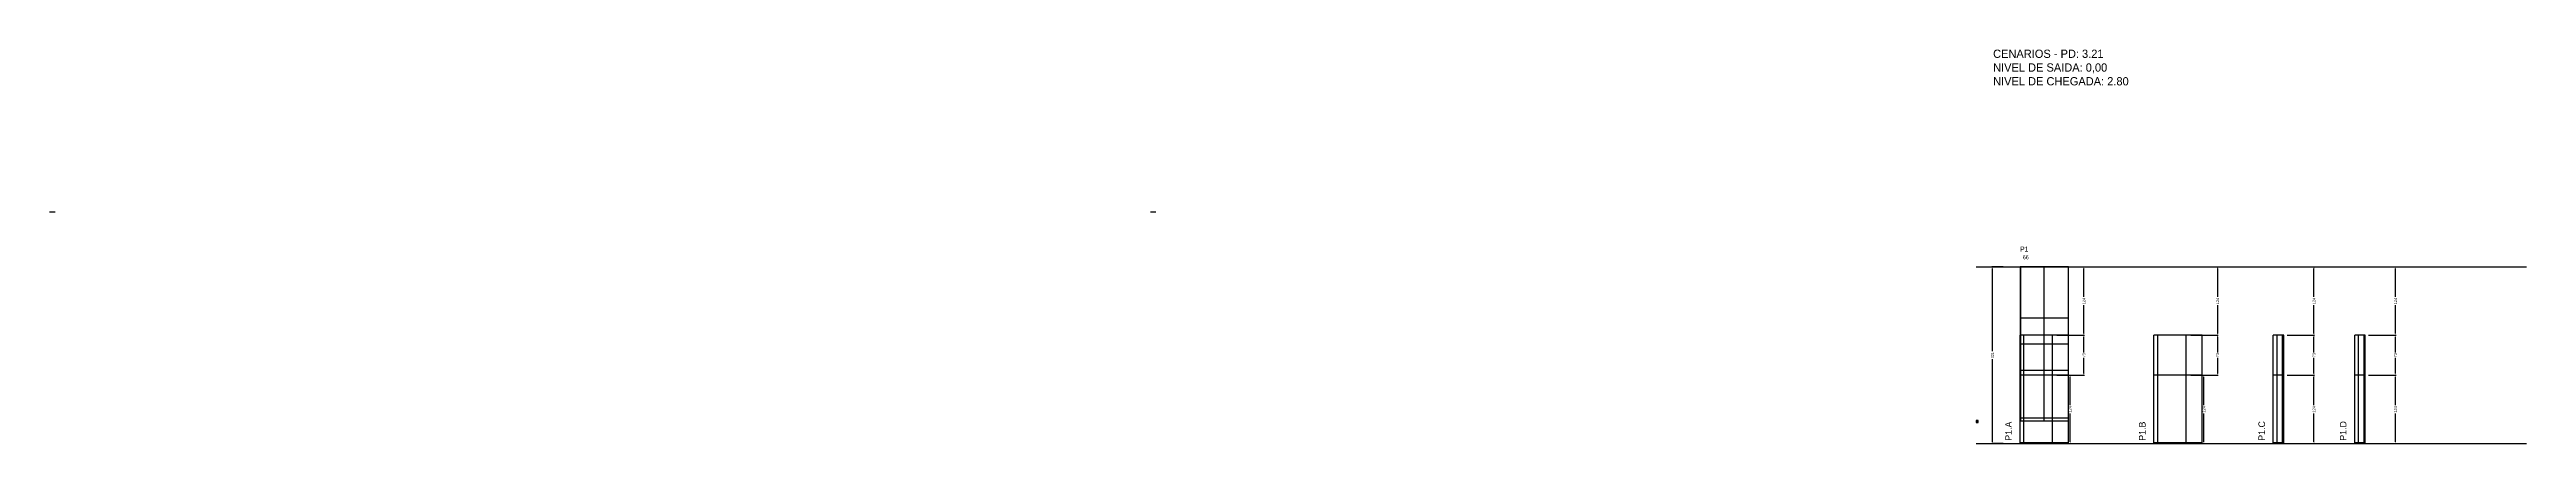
# Model space of a CAD drawing. Header units: centimetres. Extents: x -10500 to 4231, y -421 to 295.
# Drawn here: x -10500 to -6000, y -421 to 295 of the extents above; entities that cross this region are included whole.
import ezdxf

# ---------------------------------------------------------------- set-up
doc = ezdxf.new("R2010")
doc.units = ezdxf.units.CM
doc.linetypes.add('DASHED', pattern=[2, -2])
for name, color, linetype in [('CARIMBO', 7, 'Continuous'), ('CHAPA', 140, 'Continuous'), ('CONCRETO', 150, 'Continuous'), ('COTA', 241, 'Continuous'), ('Madeira', 30, 'Continuous'), ('MEIO_PONT', 160, 'Continuous'), ('NIVEL', 7, 'Continuous'), ('NIVEL 2° PAV.', 160, 'Continuous'), ('NOMENCLATURA', 7, 'Continuous'), ('Nível', 160, 'Continuous'), ('Painéis', 200, 'Continuous'), ('Perfil Metálico', 150, 'Continuous'), ('SARR_2.2x7', 40, 'Continuous'), ('SARR_EDITAR', 40, 'Continuous'), ('SARRAFO DE PRESSAO', 200, 'Continuous'), ('texto', 7, 'Continuous'), ('Texto Seção', 7, 'Continuous'), ('TEXTO_GERAL', 7, 'Continuous')]:
    doc.layers.add(name, color=color, linetype=linetype)
doc.dimstyles.new('PAINEL-NOVA', dxfattribs={"dimtxt": 5, "dimasz": 3, "dimexe": 1, "dimexo": 1, "dimgap": 1, "dimtad": 1, "dimcen": 2.5, "dimazin": 3, "dimtfac": 1, "dimtmove": 0, "dimatfit": 3})

# ---------------------------------------------------------------- blocks, each defined once
blk = doc.blocks.new('_CLOSEDFILLED')
at = {"color": 0, "linetype": 'BYBLOCK'}
blk.add_solid([(-1, 0.2), (0, 0), (-1, -0.2)], dxfattribs=at)
blk = doc.blocks.new('*D1')
for p, q in [((-6951, -100), (-6971, -100)), ((-6970, -253), (-6970, -103)), ((-6970, -418), (-6970, -268)), ((-6951, -421), (-6971, -421))]:
    blk.add_line(p, q)
at = {"layer": 'Defpoints'}
for p in [(-6950, -100), (-6970, -421), (-6950, -421)]:
    blk.add_point(p, dxfattribs=at)
at = {"layer": 'COTA', "xscale": 3, "yscale": 3}
for p, rotation in [((-6970, -100), 90), ((-6970, -421), 270)]:
    blk.add_blockref('_CLOSEDFILLED', p, dxfattribs=dict(at, rotation=rotation))
at = {"layer": 'COTA', "insert": (-6970, -260.5), "char_height": 5, "attachment_point": 5, "rotation": 90}
blk.add_mtext('321', dxfattribs=at)
blk = doc.blocks.new('MULDURA')
at = {"layer": 'Paineis'}
for p, q in [((0, 0), (4, 4)), ((4, 0), (0, 4))]:
    blk.add_line(p, q, dxfattribs=at)
blk.add_lwpolyline([(0, 0), (4, 0), (4, 4), (0, 4)], close=True, dxfattribs=at)
blk = doc.blocks.new('*D2')
for p, q in [((-6853, -297), (-6828, -297)), ((-6829, -351.5), (-6829, -300)), ((-6829, -418), (-6829, -366.5)), ((-6853, -421), (-6828, -421))]:
    blk.add_line(p, q)
at = {"layer": 'Defpoints'}
for p in [(-6854, -297), (-6854, -421), (-6829, -421)]:
    blk.add_point(p, dxfattribs=at)
at = {"layer": 'COTA', "xscale": 3, "yscale": 3}
for p, rotation in [((-6829, -297), 90), ((-6829, -421), 270)]:
    blk.add_blockref('_CLOSEDFILLED', p, dxfattribs=dict(at, rotation=rotation))
at = {"layer": 'COTA', "insert": (-6829, -359), "char_height": 5, "attachment_point": 5, "rotation": 90}
blk.add_mtext('124', dxfattribs=at)
blk = doc.blocks.new('*D3')
for p, q in [((-6853, -224), (-6803, -224)), ((-6804, -255.5), (-6804, -227)), ((-6804, -294), (-6804, -265.5)), ((-6853, -297), (-6803, -297))]:
    blk.add_line(p, q)
at = {"layer": 'Defpoints'}
for p in [(-6854, -224), (-6854, -297), (-6804, -297)]:
    blk.add_point(p, dxfattribs=at)
at = {"layer": 'COTA', "xscale": 3, "yscale": 3}
for p, rotation in [((-6804, -224), 90), ((-6804, -297), 270)]:
    blk.add_blockref('_CLOSEDFILLED', p, dxfattribs=dict(at, rotation=rotation))
at = {"layer": 'COTA', "insert": (-6804, -260.5), "char_height": 5, "attachment_point": 5, "rotation": 90}
blk.add_mtext('73', dxfattribs=at)
blk = doc.blocks.new('*D4')
for p, q in [((-6853, -100), (-6803, -100)), ((-6804, -154.5), (-6804, -103)), ((-6804, -221), (-6804, -169.5)), ((-6853, -224), (-6803, -224))]:
    blk.add_line(p, q)
at = {"layer": 'Defpoints'}
for p in [(-6854, -100), (-6854, -224), (-6804, -224)]:
    blk.add_point(p, dxfattribs=at)
at = {"layer": 'COTA', "xscale": 3, "yscale": 3}
for p, rotation in [((-6804, -100), 90), ((-6804, -224), 270)]:
    blk.add_blockref('_CLOSEDFILLED', p, dxfattribs=dict(at, rotation=rotation))
at = {"layer": 'COTA', "insert": (-6804, -162), "char_height": 5, "attachment_point": 5, "rotation": 90}
blk.add_mtext('124', dxfattribs=at)
blk = doc.blocks.new('*D5')
for p, q in [((-6610, -297), (-6585, -297)), ((-6586, -351.5), (-6586, -300)), ((-6586, -418), (-6586, -366.5)), ((-6610, -421), (-6585, -421))]:
    blk.add_line(p, q)
at = {"layer": 'Defpoints'}
for p in [(-6611, -297), (-6611, -421), (-6586, -421)]:
    blk.add_point(p, dxfattribs=at)
at = {"layer": 'COTA', "xscale": 3, "yscale": 3}
for p, rotation in [((-6586, -297), 90), ((-6586, -421), 270)]:
    blk.add_blockref('_CLOSEDFILLED', p, dxfattribs=dict(at, rotation=rotation))
at = {"layer": 'COTA', "insert": (-6586, -359), "char_height": 5, "attachment_point": 5, "rotation": 90}
blk.add_mtext('124', dxfattribs=at)
blk = doc.blocks.new('*D6')
for p, q in [((-6610, -224), (-6560, -224)), ((-6561, -255.5), (-6561, -227)), ((-6561, -294), (-6561, -265.5)), ((-6610, -297), (-6560, -297))]:
    blk.add_line(p, q)
at = {"layer": 'Defpoints'}
for p in [(-6611, -224), (-6611, -297), (-6561, -297)]:
    blk.add_point(p, dxfattribs=at)
at = {"layer": 'COTA', "xscale": 3, "yscale": 3}
for p, rotation in [((-6561, -224), 90), ((-6561, -297), 270)]:
    blk.add_blockref('_CLOSEDFILLED', p, dxfattribs=dict(at, rotation=rotation))
at = {"layer": 'COTA', "insert": (-6561, -260.5), "char_height": 5, "attachment_point": 5, "rotation": 90}
blk.add_mtext('73', dxfattribs=at)
blk = doc.blocks.new('*D7')
for p, q in [((-6610, -100), (-6560, -100)), ((-6561, -154.5), (-6561, -103)), ((-6561, -221), (-6561, -169.5)), ((-6610, -224), (-6560, -224))]:
    blk.add_line(p, q)
at = {"layer": 'Defpoints'}
for p in [(-6611, -100), (-6611, -224), (-6561, -224)]:
    blk.add_point(p, dxfattribs=at)
at = {"layer": 'COTA', "xscale": 3, "yscale": 3}
for p, rotation in [((-6561, -100), 90), ((-6561, -224), 270)]:
    blk.add_blockref('_CLOSEDFILLED', p, dxfattribs=dict(at, rotation=rotation))
at = {"layer": 'COTA', "insert": (-6561, -162), "char_height": 5, "attachment_point": 5, "rotation": 90}
blk.add_mtext('124', dxfattribs=at)
blk = doc.blocks.new('*D8')
for p, q in [((-6435, -297), (-6385, -297)), ((-6386, -351.5), (-6386, -300)), ((-6386, -418), (-6386, -366.5)), ((-6435, -421), (-6385, -421))]:
    blk.add_line(p, q)
at = {"layer": 'Defpoints'}
for p in [(-6436, -297), (-6436, -421), (-6386, -421)]:
    blk.add_point(p, dxfattribs=at)
at = {"layer": 'COTA', "xscale": 3, "yscale": 3}
for p, rotation in [((-6386, -297), 90), ((-6386, -421), 270)]:
    blk.add_blockref('_CLOSEDFILLED', p, dxfattribs=dict(at, rotation=rotation))
at = {"layer": 'COTA', "insert": (-6386, -359), "char_height": 5, "attachment_point": 5, "rotation": 90}
blk.add_mtext('124', dxfattribs=at)
blk = doc.blocks.new('*D9')
for p, q in [((-6435, -224), (-6385, -224)), ((-6386, -255.5), (-6386, -227)), ((-6386, -294), (-6386, -265.5)), ((-6435, -297), (-6385, -297))]:
    blk.add_line(p, q)
at = {"layer": 'Defpoints'}
for p in [(-6436, -224), (-6436, -297), (-6386, -297)]:
    blk.add_point(p, dxfattribs=at)
at = {"layer": 'COTA', "xscale": 3, "yscale": 3}
for p, rotation in [((-6386, -224), 90), ((-6386, -297), 270)]:
    blk.add_blockref('_CLOSEDFILLED', p, dxfattribs=dict(at, rotation=rotation))
at = {"layer": 'COTA', "insert": (-6386, -260.5), "char_height": 5, "attachment_point": 5, "rotation": 90}
blk.add_mtext('73', dxfattribs=at)
blk = doc.blocks.new('*D10')
for p, q in [((-6435, -100), (-6385, -100)), ((-6386, -154.5), (-6386, -103)), ((-6386, -221), (-6386, -169.5)), ((-6435, -224), (-6385, -224))]:
    blk.add_line(p, q)
at = {"layer": 'Defpoints'}
for p in [(-6436, -100), (-6436, -224), (-6386, -224)]:
    blk.add_point(p, dxfattribs=at)
at = {"layer": 'COTA', "xscale": 3, "yscale": 3}
for p, rotation in [((-6386, -100), 90), ((-6386, -224), 270)]:
    blk.add_blockref('_CLOSEDFILLED', p, dxfattribs=dict(at, rotation=rotation))
at = {"layer": 'COTA', "insert": (-6386, -162), "char_height": 5, "attachment_point": 5, "rotation": 90}
blk.add_mtext('124', dxfattribs=at)
blk = doc.blocks.new('*D11')
for p, q in [((-6287, -297), (-6237, -297)), ((-6238, -351.5), (-6238, -300)), ((-6238, -418), (-6238, -366.5)), ((-6287, -421), (-6237, -421))]:
    blk.add_line(p, q)
at = {"layer": 'Defpoints'}
for p in [(-6288, -297), (-6288, -421), (-6238, -421)]:
    blk.add_point(p, dxfattribs=at)
at = {"layer": 'COTA', "xscale": 3, "yscale": 3}
for p, rotation in [((-6238, -297), 90), ((-6238, -421), 270)]:
    blk.add_blockref('_CLOSEDFILLED', p, dxfattribs=dict(at, rotation=rotation))
at = {"layer": 'COTA', "insert": (-6238, -359), "char_height": 5, "attachment_point": 5, "rotation": 90}
blk.add_mtext('124', dxfattribs=at)
blk = doc.blocks.new('*D12')
for p, q in [((-6287, -224), (-6237, -224)), ((-6238, -255.5), (-6238, -227)), ((-6238, -294), (-6238, -265.5)), ((-6287, -297), (-6237, -297))]:
    blk.add_line(p, q)
at = {"layer": 'Defpoints'}
for p in [(-6288, -224), (-6288, -297), (-6238, -297)]:
    blk.add_point(p, dxfattribs=at)
at = {"layer": 'COTA', "xscale": 3, "yscale": 3}
for p, rotation in [((-6238, -224), 90), ((-6238, -297), 270)]:
    blk.add_blockref('_CLOSEDFILLED', p, dxfattribs=dict(at, rotation=rotation))
at = {"layer": 'COTA', "insert": (-6238, -260.5), "char_height": 5, "attachment_point": 5, "rotation": 90}
blk.add_mtext('73', dxfattribs=at)
blk = doc.blocks.new('*D13')
for p, q in [((-6287, -100), (-6237, -100)), ((-6238, -154.5), (-6238, -103)), ((-6238, -221), (-6238, -169.5)), ((-6287, -224), (-6237, -224))]:
    blk.add_line(p, q)
at = {"layer": 'Defpoints'}
for p in [(-6288, -100), (-6288, -224), (-6238, -224)]:
    blk.add_point(p, dxfattribs=at)
at = {"layer": 'COTA', "xscale": 3, "yscale": 3}
for p, rotation in [((-6238, -100), 90), ((-6238, -224), 270)]:
    blk.add_blockref('_CLOSEDFILLED', p, dxfattribs=dict(at, rotation=rotation))
at = {"layer": 'COTA', "insert": (-6238, -162), "char_height": 5, "attachment_point": 5, "rotation": 90}
blk.add_mtext('124', dxfattribs=at)

msp = doc.modelspace()

# ---------------------------------------------------------------- linework, layer by layer
msp.add_line((-8500, 0), (-8490, 0))
at = {"layer": 'CARIMBO'}
msp.add_line((-10500, 0), (-10490, 0), dxfattribs=at)
at = {"layer": 'CHAPA'}
msp.add_lwpolyline([(-6920, -380), (-6918.8, -380), (-6918.8, -100), (-6920, -100)], close=True, dxfattribs=at)
at = {"layer": 'CONCRETO'}
msp.add_line((-8500, 0), (-8490, 0), dxfattribs=at)
at = {"layer": 'Madeira'}
for points in [[(-6920, -192.4), (-6832, -192.4)], [(-6920, -287.6), (-6832, -287.6)]]:
    msp.add_lwpolyline(points, dxfattribs=at)
at = {"layer": 'MEIO_PONT'}
msp.add_lwpolyline([(-6920, -240), (-6832, -240)], dxfattribs=at)
at = {"layer": 'NIVEL'}
msp.add_line((-8500, 0), (-8490, 0), dxfattribs=at)
at = {"layer": 'NIVEL 2° PAV.'}
msp.add_line((-10500, 0), (-10490, 0), dxfattribs=at)
at = {"layer": 'Nível', "linetype": 'DASHED'}
for points in [[(-7000, -100), (-6000, -100)], [(-7000, -421), (-6000, -421)]]:
    msp.add_lwpolyline(points, dxfattribs=at)
at = {"layer": 'Painéis'}
for p, q in [((-6920, -421), (-6920, -224)), ((-6832, -224), (-6920, -224)), ((-6832, -421), (-6832, -224)), ((-6677, -421), (-6677, -224)), ((-6589, -224), (-6677, -224)), ((-6589, -421), (-6589, -224)), ((-6460, -421), (-6460, -224)), ((-6441, -224), (-6460, -224)), ((-6441, -421), (-6441, -224)), ((-6312, -421), (-6312, -224)), ((-6293, -224), (-6312, -224)), ((-6293, -421), (-6293, -224)), ((-6832, -297), (-6920, -297)), ((-6589, -297), (-6677, -297)), ((-6441, -297), (-6460, -297)), ((-6293, -297), (-6312, -297)), ((-6920, -419), (-6832, -419)), ((-6677, -419), (-6589, -419)), ((-6460, -419), (-6441, -419)), ((-6312, -419), (-6293, -419))]:
    msp.add_line(p, q, dxfattribs=at)
msp.add_lwpolyline([(-6920, -380), (-6832, -380), (-6832, -100), (-6920, -100)], close=True, dxfattribs=at)
at = {"layer": 'Perfil Metálico'}
msp.add_line((-6876, -380), (-6876, -100), dxfattribs=at)
at = {"layer": 'SARR_2.2x7', "linetype": 'DASHED'}
for points in [[(-6913, -297), (-6913, -224)], [(-6861, -297), (-6861, -224)], [(-6670, -297), (-6670, -224)], [(-6618, -297), (-6618, -224)]]:
    msp.add_lwpolyline(points, dxfattribs=at)
at = {"layer": 'SARR_2.2x7'}
for points in [[(-6453, -419), (-6453, -224)], [(-6443, -419), (-6443, -224)], [(-6305, -419), (-6305, -224)], [(-6295, -419), (-6295, -224)], [(-6913, -419), (-6913, -297)], [(-6861, -419), (-6861, -297)], [(-6670, -419), (-6670, -297)], [(-6618, -419), (-6618, -297)]]:
    msp.add_lwpolyline(points, dxfattribs=at)
at = {"layer": 'SARR_EDITAR'}
msp.add_line((-10500, 0), (-10490, 0), dxfattribs=at)
at = {"layer": 'SARRAFO DE PRESSAO'}
msp.add_lwpolyline([(-6920, -380), (-6832, -380), (-6832, -375), (-6920, -375)], close=True, dxfattribs=at)
at = {"layer": 'Texto Seção'}
msp.add_line((-10500, 0), (-10490, 0), dxfattribs=at)

# ---------------------------------------------------------------- block references
at = {"layer": 'COTA'}
msp.add_blockref('MULDURA', (-7000, -383), dxfattribs=at)

# ---------------------------------------------------------------- texts
at = {"layer": 'NOMENCLATURA'}
for s, p in [('CENARIOS - PD: 3.21', (-6969, 280)), ('NIVEL DE SAIDA: 0,00', (-6969, 255)), ('NIVEL DE CHEGADA: 2.80', (-6969, 230))]:
    msp.add_text(s, height=15, dxfattribs=at).set_placement(p)
for s, p in [('P1.A', (-6935, -416)), ('P1.B', (-6692, -416)), ('P1.C', (-6475, -416)), ('P1.D', (-6327, -416))]:
    msp.add_text(s, height=12, rotation=90, dxfattribs=at).set_placement(p)
at = {"layer": 'texto'}
msp.add_text('66', height=7, dxfattribs=at).set_placement((-6915, -86))
at = {"layer": 'TEXTO_GERAL'}
msp.add_text('P1', height=9, dxfattribs=at).set_placement((-6920, -72))

# ---------------------------------------------------------------- dimensions: what is measured, and where the dimension line sits
at = {"layer": 'COTA'}
for base, p1, p2, picture, middle in [((-6970, -421), (-6950, -421), (-6950, -100), '*D1', (-6970, -260.5)), ((-6804, -224), (-6854, -224), (-6854, -100), '*D4', (-6804, -162)), ((-6561, -224), (-6611, -224), (-6611, -100), '*D7', (-6561, -162)), ((-6386, -224), (-6436, -224), (-6436, -100), '*D10', (-6386, -162)), ((-6238, -224), (-6288, -224), (-6288, -100), '*D13', (-6238, -162)), ((-6804, -297), (-6854, -297), (-6854, -224), '*D3', (-6804, -260.5)), ((-6561, -297), (-6611, -297), (-6611, -224), '*D6', (-6561, -260.5)), ((-6386, -297), (-6436, -297), (-6436, -224), '*D9', (-6386, -260.5)), ((-6238, -297), (-6288, -297), (-6288, -224), '*D12', (-6238, -260.5)), ((-6829, -421), (-6854, -421), (-6854, -297), '*D2', (-6829, -359)), ((-6586, -421), (-6611, -421), (-6611, -297), '*D5', (-6586, -359)), ((-6386, -421), (-6436, -421), (-6436, -297), '*D8', (-6386, -359)), ((-6238, -421), (-6288, -421), (-6288, -297), '*D11', (-6238, -359))]:
    dim = msp.add_linear_dim(base=base, p1=p1, p2=p2, angle=90, dimstyle='PAINEL-NOVA', dxfattribs=at)
    dim.commit()
    dim.dimension.update_dxf_attribs({"geometry": picture, "text_midpoint": middle})

doc.saveas('drawing.dxf')
